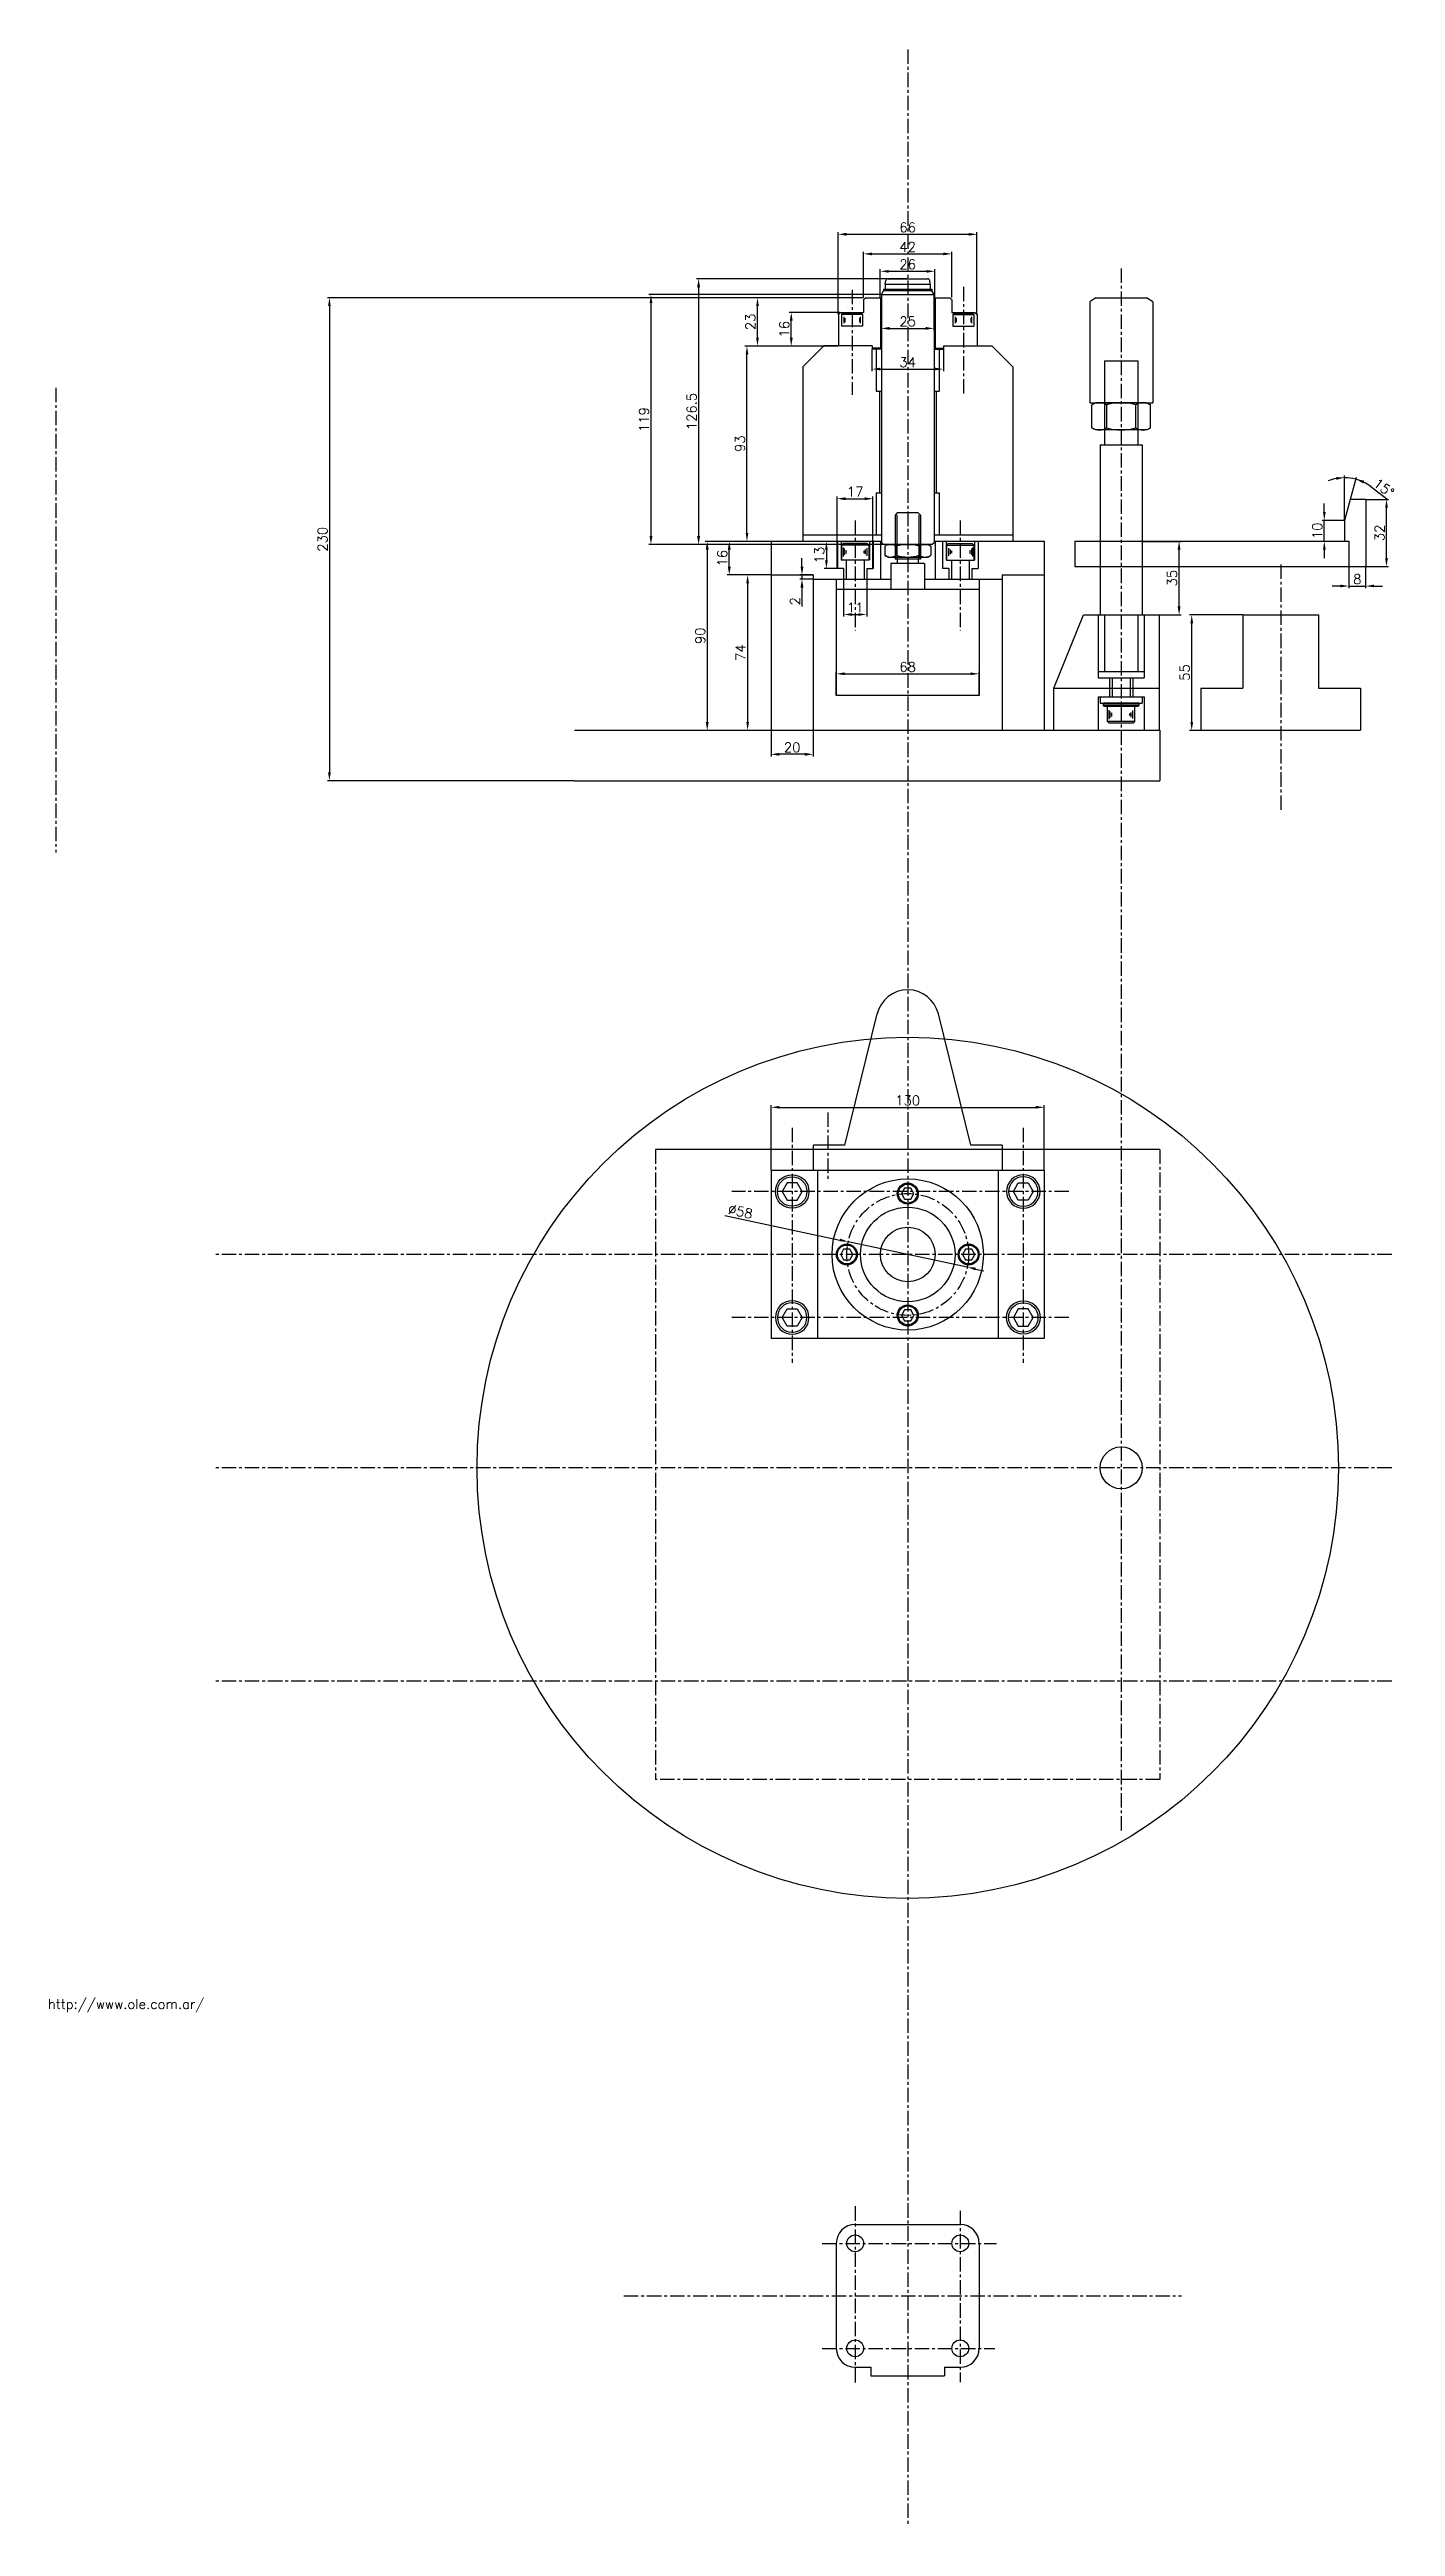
# Model space of a CAD drawing. Extents: x -1050 to 4472, y -2429 to 1188.
# Drawn here: x 70 to 711, y -1454 to -274 of the extents above; entities that cross this region are included whole.
import ezdxf

# ---------------------------------------------------------------- set-up
doc = ezdxf.new("R2010")
doc.units = 0
doc.header["$LTSCALE"] = 5.5
doc.header["$MEASUREMENT"] = 0
doc.linetypes.add('CENTER', pattern=[2, 1.25, -0.25, 0.25, -0.25])
doc.layers.get('0').update_dxf_attribs({"linetype": 'CONTINUOUS'})
doc.layers.get('DEFPOINTS').update_dxf_attribs({"linetype": 'CONTINUOUS'})
doc.layers.add('CL', color=1, linetype='CENTER')
doc.layers.add('CO', color=3, linetype='CONTINUOUS')
doc.styles.add('ROMANS', font='ROMANS.SHX')
doc.dimstyles.new('2', dxfattribs={"dimscale": 2, "dimtxt": 2.3, "dimasz": 2, "dimexe": 0.5, "dimexo": 0.0625, "dimgap": 0.5, "dimtad": 1, "dimdec": 4, "dimdsep": 46, "dimtxsty": 'ROMANS', "dimcen": -2, "dimclrt": 7, "dimadec": 0, "dimazin": 0, "dimtfac": 0.869565, "dimtdec": 4, "dimtmove": 0, "dimatfit": 3, "dimfxl": 1, "dimtolj": 1, "dimarcsym": 0})

msp = doc.modelspace()

# ---------------------------------------------------------------- texts
at = {"layer": 'CO', "insert": (69.47443, -1202.47472), "char_height": 4.6, "width": 85.56, "attachment_point": 1, "style": 'ROMANS'}
msp.add_mtext('http://www.ole.com.ar/', dxfattribs=at)

# ---------------------------------------------------------------- blocks, each defined once
blk = doc.blocks.new('06912l')
for p, q in [((-5, 5.5), (-4.5, 6)), ((-5, 5.5), (-5, 0)), ((-5, 0), (5, 0)), ((-4.5, 6), (4.5, 6)), ((5, 5.5), (4.5, 6)), ((5, 5.5), (5, 0))]:
    blk.add_line(p, q)
at = {"color": 1}
for p, q in [((-5, 5.5), (5, 5.5)), ((-3.9, 4.3), (-3.9, 1.3)), ((-3.5, 3.7), (-3.5, 1.8)), ((3.5, 3.7), (3.5, 1.8)), ((3.9, 4.3), (3.9, 1.3))]:
    blk.add_line(p, q, dxfattribs=at)
blk = doc.blocks.new('08912L')
for p, q in [((-6.5, 7.2), (-5.7, 8)), ((-6.5, 7.2), (-6.5, 0)), ((-6.5, 0), (6.5, 0)), ((-5.7, 8), (5.7, 8)), ((5.7, 8), (6.5, 7.2)), ((6.5, 7.2), (6.5, 0))]:
    blk.add_line(p, q)
at = {"color": 1}
for p, q in [((-6.5, 7.2), (6.5, 7.2)), ((-5.6, 5.8), (-5.6, 2)), ((-4.8, 5.1), (-4.8, 2.9)), ((-4.1, 4.4), (-4.1, 3.4)), ((4.5, 4.8), (4.5, 3.1)), ((5.3, 5.5), (5.3, 2.5)), ((5.8, 6.1), (5.8, 1.8))]:
    blk.add_line(p, q, dxfattribs=at)
blk = doc.blocks.new('*D79')
at = {"layer": 'CO', "color": 0, "lineweight": -2}
for p, q in [((457.6, -392.3), (202.5, -392.3)), ((203.5, -396.3), (203.5, -618.3)), ((320, -622.3), (202.5, -622.3))]:
    blk.add_line(p, q, dxfattribs=at)
at = {"layer": 'CO', "color": 0}
for points in [[(202.8, -396.3), (204.1, -396.3), (203.5, -392.3)], [(202.8, -618.3), (204.1, -618.3), (203.5, -622.3)]]:
    blk.add_solid(points, dxfattribs=at)
at = {"layer": 'DEFPOINTS', "color": 0}
for p in [(457.7, -392.3), (203.5, -622.3), (320.1, -622.3)]:
    blk.add_point(p, dxfattribs=at)
at = {"layer": 'CO', "color": 7, "insert": (200.2, -507.3), "char_height": 4.6, "attachment_point": 5, "rotation": 90, "style": 'ROMANS'}
blk.add_mtext('\\A1;230', dxfattribs=at)
blk = doc.blocks.new('08912s')
blk.add_lwpolyline([(-2.4, 4.1), (-4.7, 0), (-2.4, -4.1), (2.4, -4.1), (4.7, 0), (2.4, 4.1)], close=True)
blk.add_circle((0, 0), 8)
at = {"color": 1}
blk.add_circle((0, 0), 7, dxfattribs=at)
blk = doc.blocks.new('06912s')
blk.add_lwpolyline([(-1.5, 2.6), (-2.9, 0), (-1.5, -2.6), (1.5, -2.6), (2.9, 0), (1.5, 2.6)], close=True)
blk.add_circle((0, 0), 5)
at = {"color": 1}
blk.add_circle((0, 0), 4.5, dxfattribs=at)
blk = doc.blocks.new('*D88')
at = {"layer": 'CO', "color": 0, "lineweight": -2}
for p, q in [((438.6, -415.3), (401.2, -415.3)), ((402.2, -504.3), (402.2, -419.3)), ((413.6, -508.3), (401.2, -508.3))]:
    blk.add_line(p, q, dxfattribs=at)
at = {"layer": 'CO', "color": 0}
for points in [[(401.6, -419.3), (402.9, -419.3), (402.2, -415.3)], [(401.6, -504.3), (402.9, -504.3), (402.2, -508.3)]]:
    blk.add_solid(points, dxfattribs=at)
at = {"layer": 'DEFPOINTS', "color": 0}
for p in [(402.2, -415.3), (438.7, -415.3), (413.7, -508.3)]:
    blk.add_point(p, dxfattribs=at)
at = {"layer": 'CO', "color": 7, "insert": (398.9, -461.8), "char_height": 4.6, "attachment_point": 5, "rotation": 90, "style": 'ROMANS'}
blk.add_mtext('\\A1;93', dxfattribs=at)
blk = doc.blocks.new('*D89')
at = {"layer": 'CO', "color": 0, "lineweight": -2}
for p, q in [((457.6, -392.3), (406.2, -392.3)), ((407.2, -411.3), (407.2, -396.3)), ((438.6, -415.3), (406.2, -415.3))]:
    blk.add_line(p, q, dxfattribs=at)
at = {"layer": 'CO', "color": 0}
for points in [[(406.6, -396.3), (407.9, -396.3), (407.2, -392.3)], [(406.6, -411.3), (407.9, -411.3), (407.2, -415.3)]]:
    blk.add_solid(points, dxfattribs=at)
at = {"layer": 'DEFPOINTS', "color": 0}
for p in [(407.2, -392.3), (457.7, -392.3), (438.7, -415.3)]:
    blk.add_point(p, dxfattribs=at)
at = {"layer": 'CO', "color": 7, "insert": (403.9, -403.8), "char_height": 4.6, "attachment_point": 5, "rotation": 90, "style": 'ROMANS'}
blk.add_mtext('\\A1;23', dxfattribs=at)
blk = doc.blocks.new('*D91')
at = {"layer": 'CO', "color": 0, "lineweight": -2}
for p, q in [((413.7, -598.4), (413.7, -610.7)), ((433.7, -598.4), (433.7, -610.7)), ((429.7, -609.7), (417.7, -609.7))]:
    blk.add_line(p, q, dxfattribs=at)
at = {"layer": 'CO', "color": 0}
for points in [[(417.7, -609), (417.7, -610.4), (413.7, -609.7)], [(429.7, -609), (429.7, -610.4), (433.7, -609.7)]]:
    blk.add_solid(points, dxfattribs=at)
at = {"layer": 'DEFPOINTS', "color": 0}
for p in [(413.7, -598.3), (433.7, -598.3), (413.7, -609.7)]:
    blk.add_point(p, dxfattribs=at)
at = {"layer": 'CO', "color": 7, "insert": (423.7, -606.4), "char_height": 4.6, "attachment_point": 5, "style": 'ROMANS'}
blk.add_mtext('\\A1;20', dxfattribs=at)
blk = doc.blocks.new('*D92')
at = {"layer": 'CO', "color": 0, "lineweight": -2}
for p, q in [((413.6, -524.3), (401.5, -524.3)), ((402.5, -528.3), (402.5, -594.3)), ((413.6, -598.3), (401.5, -598.3))]:
    blk.add_line(p, q, dxfattribs=at)
at = {"layer": 'CO', "color": 0}
for points in [[(401.9, -528.3), (403.2, -528.3), (402.5, -524.3)], [(401.9, -594.3), (403.2, -594.3), (402.5, -598.3)]]:
    blk.add_solid(points, dxfattribs=at)
at = {"layer": 'DEFPOINTS', "color": 0}
for p in [(413.7, -524.3), (402.5, -598.3), (413.7, -598.3)]:
    blk.add_point(p, dxfattribs=at)
at = {"layer": 'CO', "color": 7, "insert": (399.2, -561.3), "char_height": 4.6, "attachment_point": 5, "rotation": 90, "style": 'ROMANS'}
blk.add_mtext('\\A1;74', dxfattribs=at)
blk = doc.blocks.new('*D93')
at = {"layer": 'CO', "color": 0, "lineweight": -2}
for p, q in [((413.7, -807.7), (413.7, -776.8)), ((417.7, -777.8), (539.7, -777.8)), ((543.7, -807.7), (543.7, -776.8))]:
    blk.add_line(p, q, dxfattribs=at)
at = {"layer": 'CO', "color": 0}
for points in [[(417.7, -777.1), (417.7, -778.4), (413.7, -777.8)], [(539.7, -777.1), (539.7, -778.4), (543.7, -777.8)]]:
    blk.add_solid(points, dxfattribs=at)
at = {"layer": 'DEFPOINTS', "color": 0}
for p in [(543.7, -777.8), (413.7, -807.9), (543.7, -807.9)]:
    blk.add_point(p, dxfattribs=at)
at = {"layer": 'CO', "color": 7, "insert": (478.7, -774.5), "char_height": 4.6, "attachment_point": 5, "style": 'ROMANS'}
blk.add_mtext('\\A1;130', dxfattribs=at)
blk = doc.blocks.new('*D94')
at = {"layer": 'CO', "color": 0, "lineweight": -2}
for p, q in [((413.6, -508.3), (392.8, -508.3)), ((393.8, -520.3), (393.8, -512.3)), ((413.6, -524.3), (392.8, -524.3))]:
    blk.add_line(p, q, dxfattribs=at)
at = {"layer": 'CO', "color": 0}
for points in [[(393.1, -512.3), (394.5, -512.3), (393.8, -508.3)], [(393.1, -520.3), (394.5, -520.3), (393.8, -524.3)]]:
    blk.add_solid(points, dxfattribs=at)
at = {"layer": 'DEFPOINTS', "color": 0}
for p in [(393.8, -508.3), (413.7, -508.3), (413.7, -524.3)]:
    blk.add_point(p, dxfattribs=at)
at = {"layer": 'CO', "color": 7, "insert": (390.5, -516.3), "char_height": 4.6, "attachment_point": 5, "rotation": 90, "style": 'ROMANS'}
blk.add_mtext('\\A1;16', dxfattribs=at)
blk = doc.blocks.new('*D95')
at = {"layer": 'CO', "color": 0, "lineweight": -2}
for p, q in [((428.4, -520.3), (428.4, -516.3)), ((433.6, -524.3), (427.4, -524.3)), ((433.6, -526.3), (427.4, -526.3)), ((428.4, -524.3), (428.4, -526.3)), ((428.4, -530.3), (428.4, -539.3))]:
    blk.add_line(p, q, dxfattribs=at)
at = {"layer": 'CO', "color": 0}
for points in [[(427.7, -520.3), (429.1, -520.3), (428.4, -524.3)], [(427.7, -530.3), (429.1, -530.3), (428.4, -526.3)]]:
    blk.add_solid(points, dxfattribs=at)
at = {"layer": 'DEFPOINTS', "color": 0}
for p in [(428.4, -526.3), (433.7, -524.3), (433.7, -526.3)]:
    blk.add_point(p, dxfattribs=at)
at = {"layer": 'CO', "color": 7, "insert": (425.1, -536.8), "char_height": 4.6, "attachment_point": 5, "rotation": 90, "style": 'ROMANS'}
blk.add_mtext('\\A1;2', dxfattribs=at)
blk = doc.blocks.new('*D96')
at = {"layer": 'CO', "color": 0, "lineweight": -2}
for p, q in [((413.6, -508.3), (382.3, -508.3)), ((383.3, -512.3), (383.3, -594.3)), ((413.6, -598.3), (382.3, -598.3))]:
    blk.add_line(p, q, dxfattribs=at)
at = {"layer": 'CO', "color": 0}
for points in [[(382.6, -512.3), (384, -512.3), (383.3, -508.3)], [(382.6, -594.3), (384, -594.3), (383.3, -598.3)]]:
    blk.add_solid(points, dxfattribs=at)
at = {"layer": 'DEFPOINTS', "color": 0}
for p in [(413.7, -508.3), (383.3, -598.3), (413.7, -598.3)]:
    blk.add_point(p, dxfattribs=at)
at = {"layer": 'CO', "color": 7, "insert": (380, -553.3), "char_height": 4.6, "attachment_point": 5, "rotation": 90, "style": 'ROMANS'}
blk.add_mtext('\\A1;90', dxfattribs=at)
blk = doc.blocks.new('*D97')
at = {"layer": 'CO', "color": 0, "lineweight": -2}
for p, q in [((445.7, -400.2), (445.7, -361.1)), ((449.7, -362.1), (507.7, -362.1)), ((511.7, -400.2), (511.7, -361.1))]:
    blk.add_line(p, q, dxfattribs=at)
at = {"layer": 'CO', "color": 0}
for points in [[(449.7, -361.4), (449.7, -362.8), (445.7, -362.1)], [(507.7, -361.4), (507.7, -362.8), (511.7, -362.1)]]:
    blk.add_solid(points, dxfattribs=at)
at = {"layer": 'DEFPOINTS', "color": 0}
for p in [(511.7, -362.1), (445.7, -400.3), (511.7, -400.3)]:
    blk.add_point(p, dxfattribs=at)
at = {"layer": 'CO', "color": 7, "insert": (478.7, -358.8), "char_height": 4.6, "attachment_point": 5, "style": 'ROMANS'}
blk.add_mtext('\\A1;66', dxfattribs=at)
blk = doc.blocks.new('*D98')
at = {"layer": 'CO', "color": 0, "lineweight": -2}
for p, q in [((457.7, -392.2), (457.7, -370.4)), ((461.7, -371.4), (495.7, -371.4)), ((499.7, -392.2), (499.7, -370.4))]:
    blk.add_line(p, q, dxfattribs=at)
at = {"layer": 'CO', "color": 0}
for points in [[(461.7, -370.8), (461.7, -372.1), (457.7, -371.4)], [(495.7, -370.8), (495.7, -372.1), (499.7, -371.4)]]:
    blk.add_solid(points, dxfattribs=at)
at = {"layer": 'DEFPOINTS', "color": 0}
for p in [(499.7, -371.4), (457.7, -392.3), (499.7, -392.3)]:
    blk.add_point(p, dxfattribs=at)
at = {"layer": 'CO', "color": 7, "insert": (478.7, -368.1), "char_height": 4.6, "attachment_point": 5, "style": 'ROMANS'}
blk.add_mtext('\\A1;42', dxfattribs=at)
blk = doc.blocks.new('*D99')
at = {"layer": 'CO', "color": 0, "lineweight": -2}
for p, q in [((465.7, -392.2), (465.7, -378.7)), ((469.7, -379.7), (487.7, -379.7)), ((491.7, -392.2), (491.7, -378.7))]:
    blk.add_line(p, q, dxfattribs=at)
at = {"layer": 'CO', "color": 0}
for points in [[(469.7, -379.1), (469.7, -380.4), (465.7, -379.7)], [(487.7, -379.1), (487.7, -380.4), (491.7, -379.7)]]:
    blk.add_solid(points, dxfattribs=at)
at = {"layer": 'DEFPOINTS', "color": 0}
for p in [(491.7, -379.7), (465.7, -392.3), (491.7, -392.3)]:
    blk.add_point(p, dxfattribs=at)
at = {"layer": 'CO', "color": 7, "insert": (478.7, -376.4), "char_height": 4.6, "attachment_point": 5, "style": 'ROMANS'}
blk.add_mtext('\\A1;26', dxfattribs=at)
blk = doc.blocks.new('*D100')
at = {"layer": 'CO', "color": 0, "lineweight": -2}
for p, q in [((446.6, -399.3), (422.3, -399.3)), ((423.3, -411.3), (423.3, -403.3)), ((445.6, -415.3), (422.3, -415.3))]:
    blk.add_line(p, q, dxfattribs=at)
at = {"layer": 'CO', "color": 0}
for points in [[(422.6, -403.3), (424, -403.3), (423.3, -399.3)], [(422.6, -411.3), (424, -411.3), (423.3, -415.3)]]:
    blk.add_solid(points, dxfattribs=at)
at = {"layer": 'DEFPOINTS', "color": 0}
for p in [(423.3, -399.3), (446.7, -399.3), (445.7, -415.3)]:
    blk.add_point(p, dxfattribs=at)
at = {"layer": 'CO', "color": 7, "insert": (420, -407.3), "char_height": 4.6, "attachment_point": 5, "rotation": 90, "style": 'ROMANS'}
blk.add_mtext('\\A1;16', dxfattribs=at)
blk = doc.blocks.new('*D101')
at = {"layer": 'CO', "color": 0, "lineweight": -2}
for p, q in [((461.7, -416.9), (461.7, -427.3)), ((495.7, -416.9), (495.7, -427.3)), ((465.7, -426.3), (491.7, -426.3))]:
    blk.add_line(p, q, dxfattribs=at)
at = {"layer": 'CO', "color": 0}
for points in [[(465.7, -425.6), (465.7, -426.9), (461.7, -426.3)], [(491.7, -425.6), (491.7, -426.9), (495.7, -426.3)]]:
    blk.add_solid(points, dxfattribs=at)
at = {"layer": 'DEFPOINTS', "color": 0}
for p in [(461.7, -416.8), (495.7, -416.8), (495.7, -426.3)]:
    blk.add_point(p, dxfattribs=at)
at = {"layer": 'CO', "color": 7, "insert": (478.7, -423), "char_height": 4.6, "attachment_point": 5, "style": 'ROMANS'}
blk.add_mtext('\\A1;34', dxfattribs=at)
blk = doc.blocks.new('*D102')
at = {"layer": 'CO', "color": 0, "lineweight": -2}
for p, q in [((391.7, -829.3), (446.5, -841)), ((507.1, -853.9), (450.4, -841.8)), ((511, -854.8), (514.9, -855.6))]:
    blk.add_line(p, q, dxfattribs=at)
at = {"layer": 'CO', "color": 0}
for points in [[(446.6, -840.3), (446.3, -841.6), (450.4, -841.8)], [(511.2, -854.1), (510.9, -855.4), (507.1, -853.9)]]:
    blk.add_solid(points, dxfattribs=at)
at = {"layer": 'DEFPOINTS', "color": 0}
for p in [(450.4, -841.8), (507.1, -853.9)]:
    blk.add_point(p, dxfattribs=at)
at = {"layer": 'CO', "color": 7, "insert": (399.1, -827.4), "char_height": 4.6, "attachment_point": 5, "rotation": 347.9236, "style": 'ROMANS'}
blk.add_mtext('\\A1;∅58', dxfattribs=at)
blk = doc.blocks.new('16934L')
for p, q in [((-12, 13), (-13.9, 11.9)), ((-13.9, 11.9), (-13.9, 1.1)), ((-12, 13), (-6.9, 13)), ((-6.9, 13), (6.9, 13)), ((-6.9, 11.9), (-6.9, 1.1)), ((6.9, 13), (12, 13)), ((6.9, 11.9), (6.9, 1.1)), ((12, 13), (13.9, 11.9)), ((13.9, 11.9), (13.9, 1.1)), ((-12, 0), (-13.9, 1.1)), ((-12, 0), (-6.9, 0)), ((-6.9, 0), (6.9, 0)), ((6.9, 0), (12, 0)), ((12, 0), (13.9, 1.1))]:
    blk.add_line(p, q)
for centre, radius, start, end in [((-10.4, 6.9), 6.13, 55.6158, 124.3842), ((0, -9.9), 22.9, 72.412, 107.588), ((10.4, 6.9), 6.13, 55.6158, 124.3842), ((-10.4, 6.1), 6.13, 235.6158, 304.3842), ((0, 22.9), 22.9, 252.412, 287.588), ((10.4, 6.1), 6.13, 235.6158, 304.3842)]:
    blk.add_arc(centre, radius, start, end)
blk = doc.blocks.new('08125')
for p, q in [((-8.5, 1.1), (-8, 1.6)), ((-8.5, 1.1), (-8.5, 0)), ((-8.5, 0), (8.5, 0)), ((-8, 1.6), (8, 1.6)), ((8, 1.6), (8.5, 1.1)), ((8.5, 1.1), (8.5, 0))]:
    blk.add_line(p, q)
at = {"color": 1}
blk.add_line((-8.5, 1.1), (8.5, 1.1), dxfattribs=at)
blk = doc.blocks.new('*D104')
at = {"layer": 'CO', "color": 0, "lineweight": -2}
for p, q in [((638.2, -543.3), (612.9, -543.3)), ((613.9, -594.3), (613.9, -547.3)), ((618.2, -598.3), (612.9, -598.3))]:
    blk.add_line(p, q, dxfattribs=at)
at = {"layer": 'CO', "color": 0}
for points in [[(613.3, -547.3), (614.6, -547.3), (613.9, -543.3)], [(613.3, -594.3), (614.6, -594.3), (613.9, -598.3)]]:
    blk.add_solid(points, dxfattribs=at)
at = {"layer": 'DEFPOINTS', "color": 0}
for p in [(613.9, -543.3), (638.3, -543.3), (618.3, -598.3)]:
    blk.add_point(p, dxfattribs=at)
at = {"layer": 'CO', "color": 7, "insert": (610.6, -570.8), "char_height": 4.6, "attachment_point": 5, "rotation": 90, "style": 'ROMANS'}
blk.add_mtext('\\A1;55', dxfattribs=at)
blk = doc.blocks.new('*D105')
at = {"layer": 'CO', "color": 0, "lineweight": -2}
for p, q in [((590.5, -508.3), (608.9, -508.3)), ((607.9, -539.3), (607.9, -512.3)), ((598.5, -543.3), (608.9, -543.3))]:
    blk.add_line(p, q, dxfattribs=at)
at = {"layer": 'CO', "color": 0}
for points in [[(607.2, -512.3), (608.6, -512.3), (607.9, -508.3)], [(607.2, -539.3), (608.6, -539.3), (607.9, -543.3)]]:
    blk.add_solid(points, dxfattribs=at)
at = {"layer": 'DEFPOINTS', "color": 0}
for p in [(590.3, -508.3), (607.9, -508.3), (598.3, -543.3)]:
    blk.add_point(p, dxfattribs=at)
at = {"layer": 'CO', "color": 7, "insert": (604.6, -525.8), "char_height": 4.6, "attachment_point": 5, "rotation": 90, "style": 'ROMANS'}
blk.add_mtext('\\A1;35', dxfattribs=at)
blk = doc.blocks.new('*D106')
at = {"layer": 'CO', "color": 0, "lineweight": -2}
for p, q in [((696.9, -488.3), (707.6, -488.3)), ((706.6, -516.3), (706.6, -492.3)), ((696.9, -520.3), (707.6, -520.3))]:
    blk.add_line(p, q, dxfattribs=at)
at = {"layer": 'CO', "color": 0}
for points in [[(706, -492.3), (707.3, -492.3), (706.6, -488.3)], [(706, -516.3), (707.3, -516.3), (706.6, -520.3)]]:
    blk.add_solid(points, dxfattribs=at)
at = {"layer": 'DEFPOINTS', "color": 0}
for p in [(696.7, -488.3), (706.6, -488.3), (696.7, -520.3)]:
    blk.add_point(p, dxfattribs=at)
at = {"layer": 'CO', "color": 7, "insert": (703.3, -504.3), "char_height": 4.6, "attachment_point": 5, "rotation": 90, "style": 'ROMANS'}
blk.add_mtext('\\A1;32', dxfattribs=at)
blk = doc.blocks.new('*D107')
at = {"layer": 'CO', "color": 0, "lineweight": -2}
for p, q in [((677, -494.3), (677, -490.3)), ((686.6, -498.3), (676, -498.3)), ((677, -508.3), (677, -498.3)), ((686.6, -508.3), (676, -508.3)), ((677, -512.3), (677, -516.3))]:
    blk.add_line(p, q, dxfattribs=at)
at = {"layer": 'CO', "color": 0}
for points in [[(676.4, -494.3), (677.7, -494.3), (677, -498.3)], [(676.4, -512.3), (677.7, -512.3), (677, -508.3)]]:
    blk.add_solid(points, dxfattribs=at)
at = {"layer": 'DEFPOINTS', "color": 0}
for p in [(677, -498.3), (686.7, -498.3), (686.7, -508.3)]:
    blk.add_point(p, dxfattribs=at)
at = {"layer": 'CO', "color": 7, "insert": (673.7, -503.3), "char_height": 4.6, "attachment_point": 5, "rotation": 90, "style": 'ROMANS'}
blk.add_mtext('\\A1;10', dxfattribs=at)
blk = doc.blocks.new('*D108')
at = {"layer": 'CO', "color": 0, "lineweight": -2}
for p, q in [((686.7, -498.2), (686.7, -476.9)), ((689.5, -488.2), (692.3, -477.7)), ((699.2, -482.2), (707.5, -488.6))]:
    blk.add_line(p, q, dxfattribs=at)
for start, end in [(101.2922, 112.5843), (75, 90), (52.3041, 75), (52.4157, 63.7078)]:
    blk.add_arc((686.7, -498.3), 20.3, start, end, dxfattribs=at)
at = {"layer": 'CO', "color": 0}
for points in [[(682.7, -477.7), (682.8, -479), (686.7, -477.9)], [(695.5, -480.7), (696, -479.4), (692, -478.6)]]:
    blk.add_solid(points, dxfattribs=at)
at = {"layer": 'DEFPOINTS', "color": 0}
for p in [(688.5, -478), (689.4, -488.3), (686.7, -498.3), (686.7, -498.3), (686.7, -508.3)]:
    blk.add_point(p, dxfattribs=at)
at = {"layer": 'CO', "color": 7, "insert": (705.4, -482.8), "char_height": 4.6, "attachment_point": 5, "rotation": 322.3041, "style": 'ROMANS'}
blk.add_mtext('\\A1;15°', dxfattribs=at)
blk = doc.blocks.new('*D109')
at = {"layer": 'CO', "color": 0, "lineweight": -2}
for p, q in [((684.7, -529.6), (680.7, -529.6)), ((688.7, -520.4), (688.7, -530.6)), ((688.7, -529.6), (696.7, -529.6)), ((696.7, -520.4), (696.7, -530.6)), ((700.7, -529.6), (704.7, -529.6))]:
    blk.add_line(p, q, dxfattribs=at)
at = {"layer": 'CO', "color": 0}
for points in [[(684.7, -528.9), (684.7, -530.2), (688.7, -529.6)], [(700.7, -528.9), (700.7, -530.2), (696.7, -529.6)]]:
    blk.add_solid(points, dxfattribs=at)
at = {"layer": 'DEFPOINTS', "color": 0}
for p in [(688.7, -520.3), (696.7, -520.3), (696.7, -529.6)]:
    blk.add_point(p, dxfattribs=at)
at = {"layer": 'CO', "color": 7, "insert": (692.7, -526.3), "char_height": 4.6, "attachment_point": 5, "style": 'ROMANS'}
blk.add_mtext('\\A1;8', dxfattribs=at)
blk = doc.blocks.new('*D127')
at = {"layer": 'CO', "color": 0, "lineweight": -2}
for p, q in [((445.2, -521.2), (445.2, -487)), ((449.2, -488), (458.2, -488)), ((462.2, -521.2), (462.2, -487))]:
    blk.add_line(p, q, dxfattribs=at)
at = {"layer": 'CO', "color": 0}
for points in [[(449.2, -487.3), (449.2, -488.7), (445.2, -488)], [(458.2, -487.3), (458.2, -488.7), (462.2, -488)]]:
    blk.add_solid(points, dxfattribs=at)
at = {"layer": 'DEFPOINTS', "color": 0}
for p in [(462.2, -488), (445.2, -521.3), (462.2, -521.3)]:
    blk.add_point(p, dxfattribs=at)
at = {"layer": 'CO', "color": 7, "insert": (453.7, -484.7), "char_height": 4.6, "attachment_point": 5, "style": 'ROMANS'}
blk.add_mtext('\\A1;17', dxfattribs=at)
blk = doc.blocks.new('*D128')
at = {"layer": 'CO', "color": 0, "lineweight": -2}
for p, q in [((445.1, -508.3), (439, -508.3)), ((440, -512.3), (440, -517.3)), ((445.1, -521.3), (439, -521.3))]:
    blk.add_line(p, q, dxfattribs=at)
at = {"layer": 'CO', "color": 0}
for points in [[(439.4, -512.3), (440.7, -512.3), (440, -508.3)], [(439.4, -517.3), (440.7, -517.3), (440, -521.3)]]:
    blk.add_solid(points, dxfattribs=at)
at = {"layer": 'DEFPOINTS', "color": 0}
for p in [(445.2, -508.3), (440, -521.3), (445.2, -521.3)]:
    blk.add_point(p, dxfattribs=at)
at = {"layer": 'CO', "color": 7, "insert": (436.7, -514.8), "char_height": 4.6, "attachment_point": 5, "rotation": 90, "style": 'ROMANS'}
blk.add_mtext('\\A1;13', dxfattribs=at)
blk = doc.blocks.new('*D129')
at = {"layer": 'CO', "color": 0, "lineweight": -2}
for p, q in [((448.2, -526.4), (448.2, -544.1)), ((459.2, -526.4), (459.2, -544.1)), ((452.2, -543.1), (455.2, -543.1))]:
    blk.add_line(p, q, dxfattribs=at)
at = {"layer": 'CO', "color": 0}
for points in [[(452.2, -542.5), (452.2, -543.8), (448.2, -543.1)], [(455.2, -542.5), (455.2, -543.8), (459.2, -543.1)]]:
    blk.add_solid(points, dxfattribs=at)
at = {"layer": 'DEFPOINTS', "color": 0}
for p in [(448.2, -526.3), (459.2, -526.3), (459.2, -543.1)]:
    blk.add_point(p, dxfattribs=at)
at = {"layer": 'CO', "color": 7, "insert": (453.7, -539.8), "char_height": 4.6, "attachment_point": 5, "style": 'ROMANS'}
blk.add_mtext('\\A1;11', dxfattribs=at)
blk = doc.blocks.new('*D130')
at = {"layer": 'CO', "color": 0, "lineweight": -2}
for p, q in [((444.7, -581.7), (444.7, -570.4)), ((448.7, -571.4), (508.7, -571.4)), ((512.7, -581.7), (512.7, -570.4))]:
    blk.add_line(p, q, dxfattribs=at)
at = {"layer": 'CO', "color": 0}
for points in [[(448.7, -570.7), (448.7, -572), (444.7, -571.4)], [(508.7, -570.7), (508.7, -572), (512.7, -571.4)]]:
    blk.add_solid(points, dxfattribs=at)
at = {"layer": 'DEFPOINTS', "color": 0}
for p in [(512.7, -571.4), (444.7, -581.8), (512.7, -581.8)]:
    blk.add_point(p, dxfattribs=at)
at = {"layer": 'CO', "color": 7, "insert": (478.7, -568.1), "char_height": 4.6, "attachment_point": 5, "style": 'ROMANS'}
blk.add_mtext('\\A1;68', dxfattribs=at)
blk = doc.blocks.new('*D131')
at = {"layer": 'CO', "color": 0, "lineweight": -2}
for p, q in [((478.6, -383.3), (378.2, -383.3)), ((379.2, -387.3), (379.2, -505.8)), ((478.6, -509.8), (378.2, -509.8))]:
    blk.add_line(p, q, dxfattribs=at)
at = {"layer": 'CO', "color": 0}
for points in [[(378.5, -387.3), (379.9, -387.3), (379.2, -383.3)], [(378.5, -505.8), (379.9, -505.8), (379.2, -509.8)]]:
    blk.add_solid(points, dxfattribs=at)
at = {"layer": 'DEFPOINTS', "color": 0}
for p in [(478.7, -383.3), (379.2, -509.8), (478.7, -509.8)]:
    blk.add_point(p, dxfattribs=at)
at = {"layer": 'CO', "color": 7, "insert": (375.9, -446.5), "char_height": 4.6, "attachment_point": 5, "rotation": 90, "style": 'ROMANS'}
blk.add_mtext('\\A1;126.5', dxfattribs=at)
blk = doc.blocks.new('*D132')
at = {"layer": 'CO', "color": 0, "lineweight": -2}
for p, q in [((466.2, -390.9), (466.2, -407.9)), ((491.2, -390.9), (491.2, -407.9)), ((470.2, -406.9), (487.2, -406.9))]:
    blk.add_line(p, q, dxfattribs=at)
at = {"layer": 'CO', "color": 0}
for points in [[(470.2, -406.2), (470.2, -407.6), (466.2, -406.9)], [(487.2, -406.2), (487.2, -407.6), (491.2, -406.9)]]:
    blk.add_solid(points, dxfattribs=at)
at = {"layer": 'DEFPOINTS', "color": 0}
for p in [(466.2, -390.8), (491.2, -390.8), (491.2, -406.9)]:
    blk.add_point(p, dxfattribs=at)
at = {"layer": 'CO', "color": 7, "insert": (478.7, -403.6), "char_height": 4.6, "attachment_point": 5, "style": 'ROMANS'}
blk.add_mtext('\\A1;25', dxfattribs=at)
blk = doc.blocks.new('*D133')
at = {"layer": 'CO', "color": 0, "lineweight": -2}
for p, q in [((466.1, -390.8), (355.5, -390.8)), ((356.5, -394.8), (356.5, -505.8)), ((478.6, -509.8), (355.5, -509.8))]:
    blk.add_line(p, q, dxfattribs=at)
at = {"layer": 'CO', "color": 0}
for points in [[(355.9, -394.8), (357.2, -394.8), (356.5, -390.8)], [(355.9, -505.8), (357.2, -505.8), (356.5, -509.8)]]:
    blk.add_solid(points, dxfattribs=at)
at = {"layer": 'DEFPOINTS', "color": 0}
for p in [(466.2, -390.8), (356.5, -509.8), (478.7, -509.8)]:
    blk.add_point(p, dxfattribs=at)
at = {"layer": 'CO', "color": 7, "insert": (353.2, -450.3), "char_height": 4.6, "attachment_point": 5, "rotation": 90, "style": 'ROMANS'}
blk.add_mtext('\\A1;119', dxfattribs=at)

# ---------------------------------------------------------------- dimensions: what is measured, and where the dimension line sits
at = {"layer": 'CO'}
for base, p1, p2, picture, middle in [((511.74631, -362.11209), (445.74631, -400.2751), (511.74631, -400.2751), '*D97', (478.74631, -358.81209)), ((499.74631, -371.42136), (457.74631, -392.2751), (499.74631, -392.2751), '*D98', (478.74631, -368.12136)), ((491.74631, -379.71953), (465.74631, -392.2751), (491.74631, -392.2751), '*D99', (478.74631, -376.41953)), ((491.24631, -406.91447), (466.24631, -390.7751), (491.24631, -390.7751), '*D132', (478.74631, -403.61447)), ((495.74631, -426.26435), (461.74631, -416.7751), (495.74631, -416.7751), '*D101', (478.74631, -422.96435)), ((462.24631, -488.00469), (445.24631, -521.2751), (462.24631, -521.2751), '*D127', (453.74631, -484.70469)), ((459.24631, -543.12675), (448.24631, -526.2751), (459.24631, -526.2751), '*D129', (453.74631, -539.82675)), ((696.74631, -529.56743), (688.74631, -520.2751), (696.74631, -520.2751), '*D109', (692.74631, -526.26743)), ((512.74631, -571.35099), (444.74631, -581.7751), (512.74631, -581.7751), '*D130', (478.74631, -568.05099)), ((413.74631, -609.70301), (433.74631, -598.2751), (413.74631, -598.2751), '*D91', (423.74631, -606.40301)), ((543.74631, -777.76216), (413.74631, -807.86487), (543.74631, -807.86487), '*D93', (478.74631, -774.46216))]:
    dim = msp.add_linear_dim(base=base, p1=p1, p2=p2, dimstyle='2', dxfattribs=at)
    dim.commit()
    dim.dimension.update_dxf_attribs({"geometry": picture, "text_midpoint": middle})
for base, p1, p2, picture, middle in [((379.19356, -509.7751), (478.74631, -383.2751), (478.74631, -509.7751), '*D131', (375.89356, -446.5251)), ((203.47587, -622.2751), (457.74631, -392.2751), (320.08206, -622.2751), '*D79', (200.17587, -507.2751)), ((356.54385, -509.7751), (466.24631, -390.7751), (478.74631, -509.7751), '*D133', (353.24385, -450.2751)), ((407.22995, -392.2751), (438.74631, -415.2751), (457.74631, -392.2751), '*D89', (403.92995, -403.7751)), ((423.3075, -399.2751), (445.74631, -415.2751), (446.74631, -399.2751), '*D100', (420.0075, -407.2751)), ((402.22995, -415.2751), (413.74631, -508.2751), (438.74631, -415.2751), '*D88', (398.92995, -461.7751)), ((677.01892, -498.2751), (686.74631, -508.2751), (686.74631, -498.2751), '*D107', (673.71892, -503.2751)), ((706.63023, -488.2751), (696.74631, -520.2751), (696.74631, -488.2751), '*D106', (703.33023, -504.2751)), ((383.28691, -598.2751), (413.74631, -508.2751), (413.74631, -598.2751), '*D96', (379.98691, -553.2751)), ((393.80783, -508.2751), (413.74631, -524.2751), (413.74631, -508.2751), '*D94', (390.50783, -516.2751)), ((428.41488, -526.2751), (433.74631, -524.2751), (433.74631, -526.2751), '*D95', (425.11488, -536.80843)), ((440.0458, -521.2751), (445.24631, -508.2751), (445.24631, -521.2751), '*D128', (436.7458, -514.7751)), ((607.9075, -508.2751), (598.34631, -543.2751), (590.34631, -508.2751), '*D105', (604.6075, -525.7751)), ((402.52706, -598.2751), (413.74631, -524.2751), (413.74631, -598.2751), '*D92', (399.22706, -561.2751)), ((613.94882, -543.2751), (618.28647, -598.2751), (638.28647, -543.2751), '*D104', (610.64882, -570.7751))]:
    dim = msp.add_linear_dim(base=base, p1=p1, p2=p2, angle=90, dimstyle='2', dxfattribs=at)
    dim.commit()
    dim.dimension.update_dxf_attribs({"geometry": picture, "text_midpoint": middle})
dim = msp.add_angular_dim_2l(base=(688.51807, -478.02379), line1=((686.74631, -498.2751), (689.4258, -488.2751)), line2=((686.74631, -508.2751), (686.74631, -498.2751)), dimstyle='2', dxfattribs=at)
dim.commit()
dim.dimension.update_dxf_attribs({"geometry": '*D108', "text_midpoint": (705.36564, -482.80182)})
dim = msp.add_diameter_dim_2p(p1=(507.10453, -853.93213), p2=(450.3881, -841.79761), dimstyle='2', dxfattribs=at)
dim.commit()
dim.dimension.update_dxf_attribs({"geometry": '*D102', "text_midpoint": (398.3988, -830.67447), "dimtype": 163})

# ---------------------------------------------------------------- linework, layer by layer
for p, q in [((466.24631, -390.7751), (467.24631, -389.04305)), ((467.24631, -388.2751), (490.24631, -388.2751)), ((467.24631, -388.2751), (467.24631, -389.04305)), ((490.24631, -389.04305), (467.24631, -389.04305)), ((467.99631, -385.7751), (468.29142, -384.10145)), ((467.99631, -385.7751), (467.99631, -388.2751)), ((467.99631, -385.7751), (489.49631, -385.7751)), ((469.27623, -383.2751), (488.21639, -383.2751)), ((489.49631, -385.7751), (489.2012, -384.10145)), ((489.49631, -385.7751), (489.49631, -388.2751)), ((490.24631, -388.2751), (490.24631, -389.04305)), ((491.24631, -390.7751), (490.24631, -389.04305)), ((446.74631, -399.2751), (445.74631, -400.2751)), ((445.74631, -400.2751), (445.74631, -415.2751)), ((446.74631, -399.2751), (457.74631, -399.2751)), ((458.74631, -392.2751), (457.74631, -393.2751)), ((457.74631, -393.2751), (457.74631, -399.2751)), ((458.74631, -392.2751), (466.24631, -392.2751)), ((465.74631, -392.2751), (465.74631, -416.2751)), ((466.24631, -390.7751), (466.24631, -508.7751)), ((466.24631, -390.7751), (491.24631, -390.7751)), ((491.24631, -390.7751), (491.24631, -508.7751)), ((491.24631, -392.2751), (498.74631, -392.2751)), ((491.74631, -392.2751), (491.74631, -416.2751)), ((498.74631, -392.2751), (499.74631, -393.2751)), ((499.74631, -393.2751), (499.74631, -399.2751)), ((499.74631, -399.2751), (510.74631, -399.2751)), ((510.74631, -399.2751), (511.74631, -400.2751)), ((511.74631, -400.2751), (511.74631, -415.2751)), ((568.34631, -392.2751), (565.34631, -394.2751)), ((565.34631, -394.2751), (565.34631, -442.2751)), ((568.34631, -392.2751), (592.34631, -392.2751)), ((595.34631, -394.2751), (592.34631, -392.2751)), ((595.34631, -394.2751), (595.34631, -442.2751)), ((438.74631, -415.2751), (428.74631, -425.2751)), ((461.74631, -415.2751), (438.74631, -415.2751)), ((461.74631, -415.2751), (461.74631, -416.7751)), ((466.24631, -416.2751), (461.74631, -416.2751)), ((466.24631, -416.7751), (461.74631, -416.7751)), ((463.74631, -416.7751), (463.74631, -436.7751)), ((491.24631, -416.2751), (495.74631, -416.2751)), ((491.24631, -416.7751), (495.74631, -416.7751)), ((493.74631, -416.7751), (493.74631, -436.7751)), ((495.74631, -415.2751), (495.74631, -416.7751)), ((495.74631, -415.2751), (518.74631, -415.2751)), ((518.74631, -415.2751), (528.74631, -425.2751)), ((572.34631, -422.2751), (572.34631, -462.2751)), ((572.34631, -422.2751), (588.34631, -422.2751)), ((588.34631, -422.2751), (588.34631, -462.2751)), ((428.74631, -425.2751), (428.74631, -508.2751)), ((528.74631, -425.2751), (528.74631, -508.2751)), ((463.74631, -436.7751), (466.24631, -436.7751)), ((465.24631, -436.7751), (465.24631, -485.2751)), ((491.24631, -436.7751), (493.74631, -436.7751)), ((492.24631, -436.7751), (492.24631, -485.2751)), ((565.34631, -442.2751), (595.34631, -442.2751)), ((570.34631, -462.2751), (590.34631, -462.2751)), ((570.34631, -462.2751), (570.34631, -543.2751)), ((590.34631, -462.2751), (590.34631, -543.2751)), ((463.74631, -485.2751), (466.24631, -485.2751)), ((463.74631, -485.2751), (463.74631, -505.2751)), ((473.74631, -494.7751), (472.74631, -495.7751)), ((483.74631, -494.7751), (473.74631, -494.7751)), ((483.74631, -494.7751), (484.74631, -495.7751)), ((491.24631, -485.2751), (493.74631, -485.2751)), ((493.74631, -485.2751), (493.74631, -505.2751)), ((686.74631, -498.2751), (689.4258, -488.2751)), ((689.4258, -488.2751), (696.74631, -488.2751)), ((696.74631, -488.2751), (696.74631, -520.2751)), ((428.74631, -505.2751), (466.24631, -505.2751)), ((472.74631, -495.7751), (472.74631, -516.7751)), ((473.49631, -495.7751), (473.49631, -516.7751)), ((483.99631, -495.7751), (483.99631, -516.7751)), ((484.74631, -495.7751), (484.74631, -516.7751)), ((491.24631, -505.2751), (528.74631, -505.2751)), ((686.74631, -508.2751), (686.74631, -498.2751)), ((413.74631, -508.2751), (466.24631, -508.2751)), ((413.74631, -508.2751), (413.74631, -598.2751)), ((445.24631, -508.2751), (445.24631, -521.2751)), ((446.99631, -508.2751), (446.99631, -517.2751)), ((460.24631, -517.2751), (446.99631, -517.2751)), ((449.49631, -517.2751), (449.49631, -526.2751)), ((457.99631, -517.2751), (457.99631, -526.2751)), ((460.49631, -508.2751), (460.49631, -517.2751)), ((462.24631, -508.2751), (462.24631, -521.2751)), ((465.74631, -508.2751), (465.74631, -526.2751)), ((467.24631, -509.7751), (466.24631, -508.7751)), ((490.24631, -509.7751), (467.24631, -509.7751)), ((469.24631, -509.7751), (467.77666, -510.62361)), ((467.77666, -510.62361), (467.77666, -514.92659)), ((469.24631, -515.7751), (467.77666, -514.92659)), ((469.24631, -509.7751), (473.26148, -509.7751)), ((469.24631, -515.7751), (473.26148, -515.7751)), ((486.74631, -518.7751), (470.74631, -518.7751)), ((470.74631, -518.7751), (470.74631, -531.2751)), ((484.74631, -516.7751), (472.74631, -516.7751)), ((473.26148, -509.7751), (484.23114, -509.7751)), ((473.26148, -510.62361), (473.26148, -514.92659)), ((473.26148, -515.7751), (484.23114, -515.7751)), ((473.74631, -516.7751), (473.74631, -518.7751)), ((483.74631, -516.7751), (483.74631, -518.7751)), ((484.23114, -509.7751), (488.24631, -509.7751)), ((484.23114, -510.62361), (484.23114, -514.92659)), ((484.23114, -515.7751), (488.24631, -515.7751)), ((486.74631, -518.7751), (486.74631, -531.2751)), ((488.24631, -509.7751), (489.71597, -510.62361)), ((488.24631, -515.7751), (489.71597, -514.92659)), ((489.71597, -510.62361), (489.71597, -514.92659)), ((490.24631, -509.7751), (491.24631, -508.7751)), ((491.24631, -508.2751), (543.74631, -508.2751)), ((491.74631, -508.2751), (491.74631, -526.2751)), ((495.24631, -508.2751), (495.24631, -521.2751)), ((496.99631, -508.2751), (496.99631, -517.2751)), ((497.24631, -517.2751), (510.49631, -517.2751)), ((499.49631, -517.2751), (499.49631, -526.2751)), ((507.99631, -517.2751), (507.99631, -526.2751)), ((510.49631, -508.2751), (510.49631, -517.2751)), ((512.24631, -508.2751), (512.24631, -521.2751)), ((543.74631, -508.2751), (543.74631, -598.2751)), ((558.34631, -508.2751), (688.74631, -508.2751)), ((558.34631, -508.2751), (558.34631, -520.2751)), ((688.74631, -508.2751), (688.74631, -520.2751)), ((413.74631, -524.2751), (433.74631, -524.2751)), ((433.74631, -524.2751), (433.74631, -598.2751)), ((433.74631, -526.2751), (470.74631, -526.2751)), ((444.74631, -526.2751), (444.74631, -581.7751)), ((448.24631, -521.2751), (445.24631, -521.2751)), ((448.24631, -521.2751), (448.24631, -526.2751)), ((459.24631, -521.2751), (459.24631, -526.2751)), ((459.24631, -521.2751), (462.24631, -521.2751)), ((486.74631, -526.2751), (523.74631, -526.2751)), ((498.24631, -521.2751), (495.24631, -521.2751)), ((498.24631, -521.2751), (498.24631, -526.2751)), ((509.24631, -521.2751), (509.24631, -526.2751)), ((509.24631, -521.2751), (512.24631, -521.2751)), ((512.74631, -526.2751), (512.74631, -581.7751)), ((523.74631, -524.2751), (523.74631, -598.2751)), ((523.74631, -524.2751), (543.74631, -524.2751)), ((558.34631, -520.2751), (696.74631, -520.2751)), ((512.74631, -531.2751), (444.74631, -531.2751)), ((548.34631, -578.2751), (562.34631, -543.2751)), ((562.34631, -543.2751), (598.34631, -543.2751)), ((569.34631, -543.2751), (569.34631, -573.2751)), ((572.34631, -543.2751), (572.34631, -570.2751)), ((588.34631, -543.2751), (588.34631, -570.2751)), ((591.34631, -543.2751), (591.34631, -573.2751)), ((598.34631, -543.2751), (598.34631, -598.2751)), ((638.28647, -543.2751), (674.28647, -543.2751)), ((638.28647, -543.2751), (638.28647, -578.2751)), ((674.28647, -543.2751), (674.28647, -578.2751)), ((569.34631, -570.2751), (591.34631, -570.2751)), ((569.34631, -573.2751), (591.34631, -573.2751)), ((574.84631, -573.2751), (574.84631, -582.2751)), ((576.09631, -573.2751), (576.09631, -582.2751)), ((584.59631, -573.2751), (584.59631, -582.2751)), ((585.84631, -573.2751), (585.84631, -582.2751)), ((512.74631, -581.7751), (444.74631, -581.7751)), ((548.34631, -578.2751), (598.34631, -578.2751)), ((548.34631, -598.2751), (548.34631, -578.2751)), ((569.34631, -582.2751), (591.34631, -582.2751)), ((569.34631, -582.2751), (569.34631, -598.2751)), ((570.34631, -582.2751), (570.34631, -585.2751)), ((570.34631, -585.2751), (590.34631, -585.2751)), ((590.34631, -582.2751), (590.34631, -585.2751)), ((591.34631, -582.2751), (591.34631, -598.2751)), ((618.28647, -578.2751), (618.28647, -598.2751)), ((618.28647, -578.2751), (638.28647, -578.2751)), ((674.28647, -578.2751), (694.28647, -578.2751)), ((694.28647, -578.2751), (694.28647, -598.2751)), ((320.08206, -598.2751), (598.74631, -598.2751)), ((598.74631, -598.2751), (598.74631, -622.2751)), ((618.28647, -598.2751), (694.28647, -598.2751)), ((320.08206, -622.2751), (598.74631, -622.2751)), ((598.74631, -797.86487), (358.74631, -797.86487)), ((433.74631, -795.86487), (433.74631, -807.86487)), ((448.74631, -795.86487), (433.74631, -795.86487)), ((523.74631, -795.86487), (508.74631, -795.86487)), ((523.74631, -795.86487), (523.74631, -807.86487)), ((413.74631, -807.86487), (413.74631, -887.86487)), ((543.74631, -807.86487), (413.74631, -807.86487)), ((435.74631, -807.86487), (435.74631, -887.86487)), ((521.74631, -807.86487), (521.74631, -887.86487)), ((543.74631, -807.86487), (543.74631, -887.86487)), ((543.74631, -887.86487), (413.74631, -887.86487)), ((444.74631, -1318.71802), (444.74631, -1368.71802)), ((453.74631, -1309.71802), (503.74631, -1309.71802)), ((512.74631, -1318.71802), (512.74631, -1368.71802)), ((453.74631, -1377.71802), (461.24631, -1377.71802)), ((461.24631, -1377.71802), (461.24631, -1381.71802)), ((496.24631, -1377.71802), (496.24631, -1381.71802)), ((496.24631, -1377.71802), (503.74631, -1377.71802)), ((461.24631, -1381.71802), (496.24631, -1381.71802))]:
    msp.add_line(p, q)
for centre, radius in [((478.74631, -847.86487), 36), ((478.74631, -847.86487), 22.5), ((478.74631, -847.86487), 13), ((453.74631, -1318.71802), 4), ((503.74631, -1318.71802), 4), ((453.74631, -1368.71802), 4), ((503.74631, -1368.71802), 4)]:
    msp.add_circle(centre, radius)
for centre, radius, start, end in [((469.27623, -384.2751), 1, 90, 170), ((488.21639, -384.2751), 1, 10, 90), ((470.51907, -514.63116), 4.85606, 55.61575253, 124.38424747), ((470.51907, -510.91904), 4.85606, 235.61575253, 304.38424747), ((478.74631, -527.92659), 18.15149, 72.41204623, 107.58795377), ((478.74631, -497.62361), 18.15149, 252.41204623, 287.58795377), ((486.97355, -514.63116), 4.85606, 55.61575253, 124.38424747), ((486.97355, -510.91904), 4.85606, 235.61575253, 304.38424747), ((453.74631, -1318.71802), 9, 90, 180), ((503.74631, -1318.71802), 9, 0, 90), ((453.74631, -1368.71802), 9, 180, 270), ((503.74631, -1368.71802), 9, 270, 0)]:
    msp.add_arc(centre, radius, start, end)
at = {"layer": 'CL'}
for p, q in [((478.74631, -274.12382), (478.74631, -1123.61029)), ((452.24631, -388.51367), (452.24631, -438.5202)), ((505.24631, -387.06491), (505.24631, -438.5202)), ((580.34631, -378.30707), (580.34631, -1123.61029)), ((73.2743, -435.16736), (73.2743, -656.49826)), ((453.74631, -498.34764), (453.74631, -550.74258)), ((503.74631, -498.34764), (503.74631, -550.74258)), ((656.28647, -519.24954), (656.28647, -637.5841)), ((423.74631, -787.47898), (423.74631, -899.39968)), ((440.74631, -780.20203), (440.74631, -812.45542)), ((533.74631, -787.47898), (533.74631, -899.39968)), ((358.74631, -797.86487), (358.74631, -1097.86487)), ((598.74631, -797.86487), (598.74631, -1097.86487)), ((555.45745, -817.86487), (395.00868, -817.86487)), ((709.10263, -847.86487), (149.45054, -847.86487)), ((555.45745, -877.86487), (395.00868, -877.86487)), ((709.10263, -949.46487), (149.45054, -949.46487)), ((709.10263, -1051.06487), (149.45054, -1051.06487)), ((598.74631, -1097.86487), (358.74631, -1097.86487)), ((478.74631, -1123.61029), (478.74631, -1453.51883)), ((453.74631, -1301.05055), (453.74631, -1385.55356)), ((503.74631, -1303.25183), (503.74631, -1384.77235)), ((438.0566, -1318.71802), (520.95678, -1318.71802)), ((343.62949, -1343.71802), (609.10427, -1343.71802)), ((438.0566, -1368.71802), (520.17471, -1368.71802))]:
    msp.add_line(p, q, dxfattribs=at)
msp.add_circle((478.74631, -847.86487), 29, dxfattribs=at)
at = {"layer": 'CO'}
for p, q in [((448.74631, -795.86487), (464.18267, -733.27318)), ((508.74631, -795.86487), (493.30996, -733.27318))]:
    msp.add_line(p, q, dxfattribs=at)
for centre, radius in [((478.74631, -949.46487), 205), ((580.34631, -949.46487), 10)]:
    msp.add_circle(centre, radius, dxfattribs=at)
msp.add_arc((478.74631, -736.86487), 15, 13.85382426, 166.14617574, dxfattribs=at)

# ---------------------------------------------------------------- block references
at = {"xscale": -1}
for name, p in [('06912l', (452.24631, -405.7751)), ('08912L', (453.74631, -517.2751)), ('08912s', (533.74631, -817.86487))]:
    msp.add_blockref(name, p, dxfattribs=at)
for name, p in [('06912l', (505.24631, -405.7751)), ('08912L', (503.74631, -517.2751)), ('08912s', (423.74631, -817.86487)), ('06912s', (478.74631, -818.86487)), ('06912s', (449.74631, -847.86487)), ('06912s', (507.74631, -847.86487)), ('06912s', (478.74631, -876.86487))]:
    msp.add_blockref(name, p)
at = {"rotation": 180}
for name, p in [('16934L', (580.34631, -442.2751)), ('08912s', (533.74631, -877.86487))]:
    msp.add_blockref(name, p, dxfattribs=at)
at = {"xscale": -1, "rotation": 180}
msp.add_blockref('08912s', (423.74631, -877.86487), dxfattribs=at)
at = {"layer": 'CO', "rotation": 180}
for name, p in [('08125', (580.34631, -585.2751)), ('08912L', (580.34631, -586.8751))]:
    msp.add_blockref(name, p, dxfattribs=at)

msp.set_redraw_order([(e.dxf.handle, doc.entitydb.next_handle()) for e in msp.query("TEXT MTEXT ATTDEF DIMENSION ARC_DIMENSION")])  # texts and dimensions are drawn at this point

doc.saveas('drawing.dxf')
